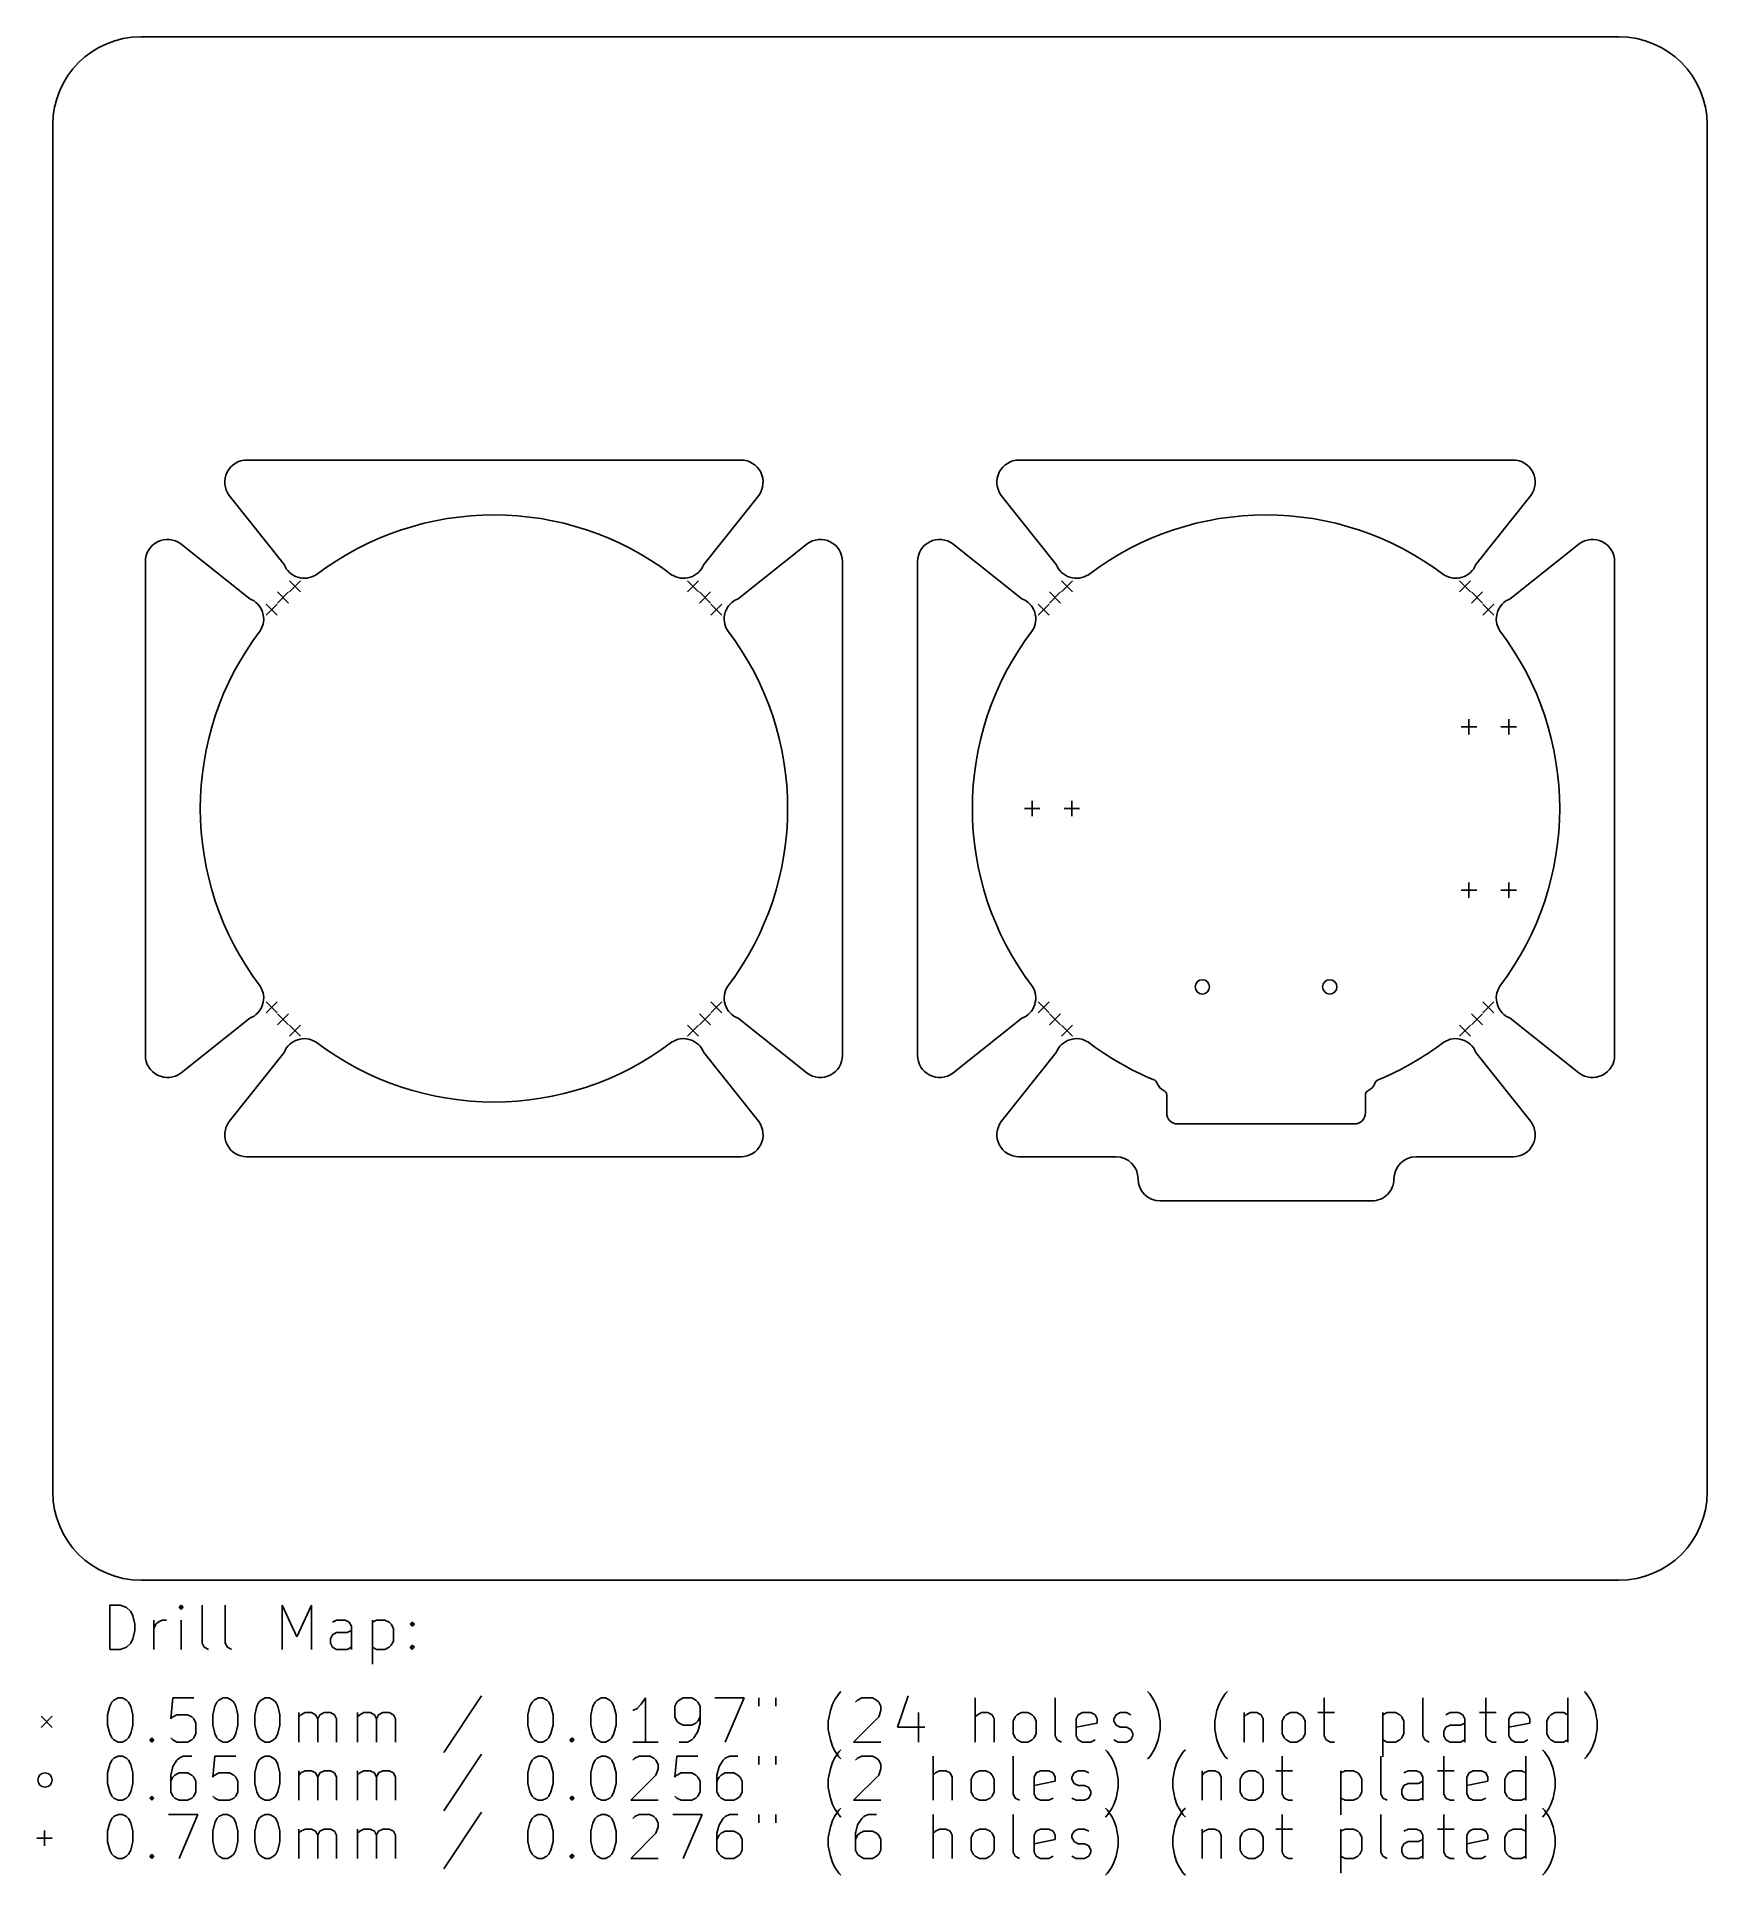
# Model space of a CAD drawing. Extents: x 29.3 to 105, y -113.4 to -30.
import ezdxf

# ---------------------------------------------------------------- set-up
doc = ezdxf.new("R2010")
doc.units = 0
doc.layers.add('BLACK', color=7, linetype='CONTINUOUS')

msp = doc.modelspace()

# ---------------------------------------------------------------- linework, layer by layer
at = {"layer": 'BLACK', "linetype": 'CONTINUOUS'}
for p, q in [((34, -30), (101, -30)), ((30, -96), (30, -34)), ((105, -34), (105, -96)), ((61.200002, -49.200001), (38.8, -49.2)), ((96.200002, -49.200001), (73.8, -49.2)), ((40.484977, -53.929338), (38, -50.8)), ((62.000002, -50.800001), (59.515025, -53.929339)), ((75.484977, -53.929338), (73, -50.8)), ((97.000002, -50.800001), (94.515025, -53.929339)), ((35.800001, -52.999998), (38.929339, -55.484975)), ((61.070662, -55.484977), (64.2, -53)), ((70.800001, -52.999998), (73.929339, -55.484975)), ((96.070662, -55.484977), (99.2, -53)), ((34.200001, -53.799998), (34.2, -76.2)), ((65.799999, -76.200002), (65.8, -53.8)), ((69.200001, -53.799998), (69.2, -76.2)), ((100.799999, -76.200002), (100.8, -53.8)), ((40.729949, -54.669289), (41.229949, -55.169289)), ((41.229949, -54.669289), (40.729949, -55.169289)), ((58.770051, -54.669289), (59.270051, -55.169289)), ((59.270051, -54.669289), (58.770051, -55.169289)), ((75.729949, -54.669289), (76.229949, -55.169289)), ((76.229949, -54.669289), (75.729949, -55.169289)), ((93.770051, -54.669289), (94.270051, -55.169289)), ((94.270051, -54.669289), (93.770051, -55.169289)), ((39.669289, -55.729949), (40.169289, -56.229949)), ((40.169289, -55.729949), (39.669289, -56.229949)), ((40.181942, -55.181942), (40.681942, -55.681942)), ((40.681942, -55.181942), (40.181942, -55.681942)), ((59.318058, -55.181942), (59.818058, -55.681942)), ((59.818058, -55.181942), (59.318058, -55.681942)), ((59.830711, -55.729949), (60.330711, -56.229949)), ((60.330711, -55.729949), (59.830711, -56.229949)), ((74.669289, -55.729949), (75.169289, -56.229949)), ((75.169289, -55.729949), (74.669289, -56.229949)), ((75.181942, -55.181942), (75.681942, -55.681942)), ((75.681942, -55.181942), (75.181942, -55.681942)), ((94.318058, -55.181942), (94.818058, -55.681942)), ((94.818058, -55.181942), (94.318058, -55.681942)), ((94.830711, -55.729949), (95.330711, -56.229949)), ((95.330711, -55.729949), (94.830711, -56.229949)), ((93.85, -61.3), (94.55, -61.3)), ((94.2, -60.95), (94.2, -61.65)), ((95.65, -61.3), (96.35, -61.3)), ((96, -60.95), (96, -61.65)), ((74.05, -65), (74.75, -65)), ((74.4, -64.65), (74.4, -65.35)), ((75.85, -65), (76.55, -65)), ((76.2, -64.65), (76.2, -65.35)), ((94.2, -68.35), (94.2, -69.05)), ((96, -68.35), (96, -69.05)), ((93.85, -68.7), (94.55, -68.7)), ((95.65, -68.7), (96.35, -68.7)), ((39.669289, -73.770051), (40.169289, -74.270051)), ((40.169289, -73.770051), (39.669289, -74.270051)), ((59.830711, -73.770051), (60.330711, -74.270051)), ((60.330711, -73.770051), (59.830711, -74.270051)), ((74.669289, -73.770051), (75.169289, -74.270051)), ((75.169289, -73.770051), (74.669289, -74.270051)), ((94.830711, -73.770051), (95.330711, -74.270051)), ((95.330711, -73.770051), (94.830711, -74.270051)), ((38.929338, -74.515023), (35.8, -77)), ((40.181942, -74.318058), (40.681942, -74.818058)), ((40.681942, -74.318058), (40.181942, -74.818058)), ((40.729949, -74.830711), (41.229949, -75.330711)), ((41.229949, -74.830711), (40.729949, -75.330711)), ((58.770051, -74.830711), (59.270051, -75.330711)), ((59.270051, -74.830711), (58.770051, -75.330711)), ((59.318058, -74.318058), (59.818058, -74.818058)), ((59.818058, -74.318058), (59.318058, -74.818058)), ((64.199999, -77.000002), (61.070661, -74.515025)), ((73.929338, -74.515023), (70.8, -77)), ((75.181942, -74.318058), (75.681942, -74.818058)), ((75.681942, -74.318058), (75.181942, -74.818058)), ((75.729949, -74.830711), (76.229949, -75.330711)), ((76.229949, -74.830711), (75.729949, -75.330711)), ((93.770051, -74.830711), (94.270051, -75.330711)), ((94.270051, -74.830711), (93.770051, -75.330711)), ((94.318058, -74.318058), (94.818058, -74.818058)), ((94.818058, -74.318058), (94.318058, -74.818058)), ((99.199999, -77.000002), (96.070661, -74.515025)), ((37.999998, -79.199999), (40.484975, -76.070661)), ((59.515023, -76.070662), (62, -79.2)), ((72.999998, -79.199999), (75.484975, -76.070661)), ((94.515023, -76.070662), (97, -79.2)), ((80.497172, -78.8068), (80.497172, -77.987778)), ((89.502828, -77.987778), (89.502828, -78.8068)), ((80.997172, -79.3068), (89.002828, -79.3068)), ((38.799998, -80.799999), (61.2, -80.8)), ((73.799998, -80.799999), (78.2, -80.8)), ((91.799998, -80.800001), (96.2, -80.8)), ((89.799998, -82.800001), (80.2, -82.8)), ((101, -100), (34, -100)), ((32.582768, -103.139838), (32.582768, -101.139838)), ((32.582768, -101.139838), (33.058958, -101.139838)), ((33.058958, -101.139838), (33.344673, -101.235076)), ((33.344673, -101.235076), (33.535149, -101.425552)), ((33.535149, -101.425552), (33.630387, -101.616028)), ((33.630387, -101.616028), (33.725625, -101.99698)), ((35.820863, -101.139838), (35.725625, -101.235076)), ((35.725625, -101.235076), (35.820863, -101.330314)), ((35.916101, -101.235076), (35.820863, -101.139838)), ((35.820863, -101.139838), (35.820863, -101.330314)), ((35.820863, -101.330314), (35.916101, -101.235076)), ((36.773244, -102.854123), (36.773244, -101.139838)), ((37.820863, -102.854123), (37.820863, -101.139838)), ((40.392292, -103.139838), (40.392292, -101.139838)), ((40.392292, -101.139838), (41.058959, -102.568409)), ((41.058959, -102.568409), (41.725625, -101.139838)), ((41.725625, -101.139838), (41.725625, -103.139838)), ((33.725625, -102.282695), (33.630387, -102.663647)), ((33.725625, -101.99698), (33.725625, -102.282695)), ((34.582768, -103.139838), (34.582768, -101.806504)), ((34.582768, -102.187457), (34.678006, -101.99698)), ((34.678006, -101.99698), (34.773244, -101.901742)), ((34.773244, -101.901742), (34.96372, -101.806504)), ((34.96372, -101.806504), (35.154197, -101.806504)), ((35.820863, -103.139838), (35.820863, -101.806504)), ((42.582768, -102.663647), (42.678006, -102.473171)), ((42.868482, -101.806504), (42.678006, -101.901742)), ((42.678006, -102.473171), (42.868482, -102.377933)), ((43.249435, -101.806504), (42.868482, -101.806504)), ((42.868482, -102.377933), (43.344673, -102.377933)), ((43.439911, -101.901742), (43.249435, -101.806504)), ((43.344673, -102.377933), (43.535149, -102.282695)), ((43.535149, -102.092219), (43.439911, -101.901742)), ((43.535149, -103.139838), (43.535149, -102.092219)), ((44.48753, -101.806504), (44.48753, -103.806504)), ((44.48753, -101.901742), (44.678006, -101.806504)), ((44.678006, -101.806504), (45.058959, -101.806504)), ((45.058959, -101.806504), (45.249435, -101.901742)), ((45.249435, -101.901742), (45.344673, -101.99698)), ((45.344673, -101.99698), (45.439911, -102.187457)), ((45.439911, -102.187457), (45.439911, -102.758885)), ((46.201816, -101.99698), (46.297054, -101.901742)), ((46.297054, -102.092219), (46.201816, -101.99698)), ((46.297054, -101.901742), (46.392292, -101.99698)), ((46.297054, -101.901742), (46.297054, -102.092219)), ((46.392292, -101.99698), (46.297054, -102.092219)), ((33.058958, -103.139838), (32.582768, -103.139838)), ((33.344673, -103.0446), (33.058958, -103.139838)), ((33.535149, -102.854123), (33.344673, -103.0446)), ((33.630387, -102.663647), (33.535149, -102.854123)), ((36.868482, -103.0446), (36.773244, -102.854123)), ((37.058958, -103.139838), (36.868482, -103.0446)), ((37.916101, -103.0446), (37.820863, -102.854123)), ((38.106577, -103.139838), (37.916101, -103.0446)), ((42.582768, -102.854123), (42.582768, -102.663647)), ((42.678006, -103.0446), (42.582768, -102.854123)), ((42.868482, -103.139838), (42.678006, -103.0446)), ((43.344673, -103.139838), (42.868482, -103.139838)), ((43.535149, -103.0446), (43.344673, -103.139838)), ((44.678006, -103.139838), (44.48753, -103.0446)), ((45.058959, -103.139838), (44.678006, -103.139838)), ((45.249435, -103.0446), (45.058959, -103.139838)), ((45.344673, -102.949361), (45.249435, -103.0446)), ((45.439911, -102.758885), (45.344673, -102.949361)), ((46.201816, -103.0446), (46.297054, -102.949361)), ((46.297054, -103.139838), (46.201816, -103.0446)), ((46.297054, -102.949361), (46.392292, -103.0446)), ((46.297054, -102.949361), (46.297054, -103.139838)), ((46.392292, -103.0446), (46.297054, -103.139838)), ((65.63039, -105.149361), (65.725629, -105.054123)), ((79.72563, -105.149361), (79.630392, -105.054123)), ((83.154201, -105.149361), (83.24944, -105.054123)), ((99.535155, -105.149361), (99.439917, -105.054123)), ((32.48753, -106.101742), (32.582768, -105.72079)), ((32.582768, -105.72079), (32.678006, -105.530314)), ((32.678006, -105.530314), (32.773244, -105.435076)), ((32.773244, -105.435076), (32.96372, -105.339838)), ((32.96372, -105.339838), (33.154197, -105.339838)), ((33.154197, -105.339838), (33.344673, -105.435076)), ((33.344673, -105.435076), (33.439911, -105.530314)), ((33.439911, -105.530314), (33.535149, -105.72079)), ((33.535149, -105.72079), (33.630387, -106.101742)), ((35.439911, -105.339838), (35.344673, -106.292219)), ((36.392292, -105.339838), (35.439911, -105.339838)), ((37.249435, -106.101742), (37.344673, -105.72079)), ((37.344673, -105.72079), (37.439911, -105.530314)), ((37.439911, -105.530314), (37.535149, -105.435076)), ((37.535149, -105.435076), (37.725625, -105.339838)), ((37.725625, -105.339838), (37.916102, -105.339838)), ((37.916102, -105.339838), (38.106578, -105.435076)), ((38.106578, -105.435076), (38.201816, -105.530314)), ((38.201816, -105.530314), (38.297054, -105.72079)), ((38.297054, -105.72079), (38.392292, -106.101742)), ((39.154197, -106.101742), (39.249435, -105.72079)), ((39.249435, -105.72079), (39.344673, -105.530314)), ((39.344673, -105.530314), (39.439911, -105.435076)), ((39.439911, -105.435076), (39.630387, -105.339838)), ((39.630387, -105.339838), (39.820864, -105.339838)), ((39.820864, -105.339838), (40.01134, -105.435076)), ((40.01134, -105.435076), (40.106578, -105.530314)), ((40.106578, -105.530314), (40.201816, -105.72079)), ((40.201816, -105.72079), (40.297054, -106.101742)), ((49.439912, -105.2446), (47.725627, -107.816028)), ((51.535151, -106.101742), (51.630389, -105.72079)), ((51.630389, -105.72079), (51.725627, -105.530314)), ((51.725627, -105.530314), (51.820865, -105.435076)), ((51.820865, -105.435076), (52.011341, -105.339838)), ((52.011341, -105.339838), (52.201818, -105.339838)), ((52.201818, -105.339838), (52.392294, -105.435076)), ((52.392294, -105.435076), (52.487532, -105.530314)), ((52.487532, -105.530314), (52.58277, -105.72079)), ((52.58277, -105.72079), (52.678008, -106.101742)), ((54.392294, -106.101742), (54.487532, -105.72079)), ((54.487532, -105.72079), (54.58277, -105.530314)), ((54.58277, -105.530314), (54.678008, -105.435076)), ((54.678008, -105.435076), (54.868484, -105.339838)), ((54.868484, -105.339838), (55.058961, -105.339838)), ((55.058961, -105.339838), (55.249437, -105.435076)), ((55.249437, -105.435076), (55.344675, -105.530314)), ((55.344675, -105.530314), (55.439913, -105.72079)), ((55.439913, -105.72079), (55.535151, -106.101742)), ((56.487532, -105.816028), (56.297056, -105.911266)), ((56.678008, -105.625552), (56.487532, -105.816028)), ((56.868484, -105.339838), (56.678008, -105.625552)), ((56.868484, -107.339838), (56.868484, -105.339838)), ((58.297056, -105.530314), (58.201818, -105.72079)), ((58.201818, -105.72079), (58.201818, -106.19698)), ((58.392294, -105.435076), (58.297056, -105.530314)), ((58.58277, -105.339838), (58.392294, -105.435076)), ((58.963723, -105.339838), (58.58277, -105.339838)), ((59.154199, -105.435076), (58.963723, -105.339838)), ((59.249437, -105.530314), (59.154199, -105.435076)), ((59.344675, -105.72079), (59.249437, -105.530314)), ((59.344675, -106.482695), (59.344675, -105.72079)), ((60.011342, -105.339838), (61.344675, -105.339838)), ((61.344675, -105.339838), (60.487532, -107.339838)), ((62.011342, -105.339838), (62.011342, -105.72079)), ((62.773247, -105.339838), (62.773247, -105.72079)), ((65.249438, -105.911266), (65.344676, -105.625552)), ((65.344676, -105.625552), (65.439914, -105.435076)), ((65.439914, -105.435076), (65.63039, -105.149361)), ((66.392295, -105.530314), (66.487533, -105.435076)), ((66.487533, -105.435076), (66.678009, -105.339838)), ((66.678009, -105.339838), (67.1542, -105.339838)), ((67.1542, -105.339838), (67.344676, -105.435076)), ((67.344676, -105.435076), (67.439914, -105.530314)), ((67.439914, -105.530314), (67.535152, -105.72079)), ((67.535152, -105.72079), (67.535152, -105.911266)), ((68.773247, -105.2446), (68.297057, -106.673171)), ((71.820867, -107.339838), (71.820867, -105.339838)), ((75.439915, -107.054123), (75.439915, -105.339838)), ((79.916106, -105.435076), (79.72563, -105.149361)), ((80.011344, -105.625552), (79.916106, -105.435076)), ((80.106582, -105.911266), (80.011344, -105.625552)), ((82.773249, -105.911266), (82.868487, -105.625552)), ((82.868487, -105.625552), (82.963725, -105.435076)), ((82.963725, -105.435076), (83.154201, -105.149361)), ((87.630392, -105.339838), (87.630392, -107.054123)), ((92.106583, -107.054123), (92.106583, -105.339838)), ((94.963726, -105.339838), (94.963726, -107.054123)), ((98.678012, -107.339838), (98.678012, -105.339838)), ((99.725631, -105.435076), (99.535155, -105.149361)), ((99.820869, -105.625552), (99.725631, -105.435076)), ((99.916107, -105.911266), (99.820869, -105.625552)), ((29.475, -106.175), (29.975, -106.675)), ((29.975, -106.175), (29.475, -106.675)), ((32.48753, -106.577933), (32.48753, -106.101742)), ((32.582768, -106.958885), (32.48753, -106.577933)), ((33.630387, -106.577933), (33.535149, -106.958885)), ((33.630387, -106.101742), (33.630387, -106.577933)), ((35.344673, -106.292219), (35.439911, -106.19698)), ((35.439911, -106.19698), (35.630387, -106.101742)), ((35.630387, -106.101742), (36.106578, -106.101742)), ((36.106578, -106.101742), (36.297054, -106.19698)), ((36.297054, -106.19698), (36.392292, -106.292219)), ((36.392292, -106.292219), (36.48753, -106.482695)), ((36.48753, -106.482695), (36.48753, -106.958885)), ((37.249435, -106.577933), (37.249435, -106.101742)), ((37.344673, -106.958885), (37.249435, -106.577933)), ((38.392292, -106.577933), (38.297054, -106.958885)), ((38.392292, -106.101742), (38.392292, -106.577933)), ((39.154197, -106.577933), (39.154197, -106.101742)), ((39.249435, -106.958885), (39.154197, -106.577933)), ((40.297054, -106.577933), (40.201816, -106.958885)), ((40.297054, -106.101742), (40.297054, -106.577933)), ((41.154197, -107.339838), (41.154197, -106.006504)), ((41.154197, -106.19698), (41.249435, -106.101742)), ((41.249435, -106.101742), (41.439911, -106.006504)), ((41.439911, -106.006504), (41.725626, -106.006504)), ((41.725626, -106.006504), (41.916102, -106.101742)), ((41.916102, -106.101742), (42.01134, -106.292219)), ((42.01134, -106.292219), (42.106578, -106.101742)), ((42.01134, -106.292219), (42.01134, -107.339838)), ((42.106578, -106.101742), (42.297054, -106.006504)), ((42.297054, -106.006504), (42.582768, -106.006504)), ((42.582768, -106.006504), (42.773245, -106.101742)), ((42.773245, -106.101742), (42.868483, -106.292219)), ((42.868483, -106.292219), (42.868483, -107.339838)), ((43.820864, -107.339838), (43.820864, -106.006504)), ((43.820864, -106.19698), (43.916102, -106.101742)), ((43.916102, -106.101742), (44.106578, -106.006504)), ((44.106578, -106.006504), (44.392293, -106.006504)), ((44.392293, -106.006504), (44.582769, -106.101742)), ((44.582769, -106.101742), (44.678007, -106.292219)), ((44.678007, -106.292219), (44.773245, -106.101742)), ((44.678007, -106.292219), (44.678007, -107.339838)), ((44.773245, -106.101742), (44.963721, -106.006504)), ((44.963721, -106.006504), (45.249435, -106.006504)), ((45.249435, -106.006504), (45.439912, -106.101742)), ((45.439912, -106.101742), (45.53515, -106.292219)), ((45.53515, -106.292219), (45.53515, -107.339838)), ((51.535151, -106.577933), (51.535151, -106.101742)), ((51.630389, -106.958885), (51.535151, -106.577933)), ((52.678008, -106.577933), (52.58277, -106.958885)), ((52.678008, -106.101742), (52.678008, -106.577933)), ((54.392294, -106.577933), (54.392294, -106.101742)), ((54.487532, -106.958885), (54.392294, -106.577933)), ((55.535151, -106.577933), (55.439913, -106.958885)), ((55.535151, -106.101742), (55.535151, -106.577933)), ((58.201818, -106.19698), (58.297056, -106.387457)), ((58.297056, -106.387457), (58.392294, -106.482695)), ((58.392294, -106.482695), (58.58277, -106.577933)), ((58.58277, -106.577933), (58.963723, -106.577933)), ((58.963723, -106.577933), (59.154199, -106.482695)), ((59.154199, -106.482695), (59.249437, -106.387457)), ((59.249437, -106.387457), (59.344675, -106.19698)), ((59.249437, -106.863647), (59.344675, -106.482695)), ((65.1542, -106.387457), (65.249438, -105.911266)), ((65.1542, -106.768409), (65.1542, -106.387457)), ((67.439914, -106.19698), (66.297057, -107.339838)), ((67.535152, -105.911266), (67.439914, -106.19698)), ((68.297057, -106.673171), (69.535152, -106.673171)), ((69.249438, -106.006504), (69.249438, -107.339838)), ((71.916105, -106.101742), (71.820867, -106.19698)), ((72.106581, -106.006504), (71.916105, -106.101742)), ((72.392296, -106.006504), (72.106581, -106.006504)), ((72.582772, -106.101742), (72.392296, -106.006504)), ((72.67801, -106.292219), (72.582772, -106.101742)), ((72.67801, -107.339838), (72.67801, -106.292219)), ((73.535153, -106.387457), (73.630391, -106.19698)), ((73.535153, -106.958885), (73.535153, -106.387457)), ((73.630391, -106.19698), (73.725629, -106.101742)), ((73.725629, -106.101742), (73.916105, -106.006504)), ((73.916105, -106.006504), (74.20182, -106.006504)), ((74.20182, -106.006504), (74.392296, -106.101742)), ((74.392296, -106.101742), (74.487534, -106.19698)), ((74.487534, -106.19698), (74.582772, -106.387457)), ((74.582772, -106.387457), (74.582772, -106.958885)), ((76.392296, -106.292219), (76.487534, -106.101742)), ((76.392296, -107.054123), (76.392296, -106.292219)), ((77.344677, -106.482695), (76.392296, -106.673171)), ((76.487534, -106.101742), (76.67801, -106.006504)), ((76.67801, -106.006504), (77.058963, -106.006504)), ((77.058963, -106.006504), (77.249439, -106.101742)), ((77.249439, -106.101742), (77.344677, -106.292219)), ((77.344677, -106.292219), (77.344677, -106.482695)), ((78.106582, -106.292219), (78.20182, -106.101742)), ((78.106582, -106.387457), (78.106582, -106.292219)), ((78.20182, -106.577933), (78.106582, -106.387457)), ((78.20182, -106.101742), (78.392296, -106.006504)), ((78.392296, -106.673171), (78.20182, -106.577933)), ((78.392296, -106.006504), (78.67801, -106.006504)), ((78.67801, -106.673171), (78.392296, -106.673171)), ((78.67801, -106.006504), (78.868487, -106.101742)), ((78.868487, -106.768409), (78.67801, -106.673171)), ((80.20182, -106.387457), (80.106582, -105.911266)), ((80.20182, -106.768409), (80.20182, -106.387457)), ((82.678011, -106.387457), (82.773249, -105.911266)), ((82.678011, -106.768409), (82.678011, -106.387457)), ((84.011344, -106.006504), (84.011344, -107.339838)), ((84.011344, -106.19698), (84.106582, -106.101742)), ((84.106582, -106.101742), (84.297058, -106.006504)), ((84.297058, -106.006504), (84.582773, -106.006504)), ((84.582773, -106.006504), (84.773249, -106.101742)), ((84.773249, -106.101742), (84.868487, -106.292219)), ((84.868487, -106.292219), (84.868487, -107.339838)), ((85.72563, -106.387457), (85.820868, -106.19698)), ((85.72563, -106.958885), (85.72563, -106.387457)), ((85.820868, -106.19698), (85.916106, -106.101742)), ((85.916106, -106.101742), (86.106582, -106.006504)), ((86.106582, -106.006504), (86.392297, -106.006504)), ((86.392297, -106.006504), (86.582773, -106.101742)), ((86.582773, -106.101742), (86.678011, -106.19698)), ((86.678011, -106.19698), (86.773249, -106.387457)), ((86.773249, -106.387457), (86.773249, -106.958885)), ((87.344678, -106.006504), (88.106582, -106.006504)), ((90.297059, -106.006504), (90.297059, -108.006504)), ((90.297059, -106.101742), (90.487535, -106.006504)), ((90.487535, -106.006504), (90.868488, -106.006504)), ((90.868488, -106.006504), (91.058964, -106.101742)), ((91.058964, -106.101742), (91.154202, -106.19698)), ((91.154202, -106.19698), (91.24944, -106.387457)), ((91.24944, -106.387457), (91.24944, -106.958885)), ((93.058964, -106.863647), (93.154202, -106.673171)), ((93.344678, -106.006504), (93.154202, -106.101742)), ((93.154202, -106.673171), (93.344678, -106.577933)), ((93.725631, -106.006504), (93.344678, -106.006504)), ((93.344678, -106.577933), (93.820869, -106.577933)), ((93.916107, -106.101742), (93.725631, -106.006504)), ((93.820869, -106.577933), (94.011345, -106.482695)), ((94.011345, -106.292219), (93.916107, -106.101742)), ((94.011345, -107.339838), (94.011345, -106.292219)), ((94.678012, -106.006504), (95.439916, -106.006504)), ((96.011345, -106.292219), (96.106583, -106.101742)), ((96.011345, -107.054123), (96.011345, -106.292219)), ((96.963726, -106.482695), (96.011345, -106.673171)), ((96.106583, -106.101742), (96.297059, -106.006504)), ((96.297059, -106.006504), (96.678012, -106.006504)), ((96.678012, -106.006504), (96.868488, -106.101742)), ((96.868488, -106.101742), (96.963726, -106.292219)), ((96.963726, -106.292219), (96.963726, -106.482695)), ((97.725631, -106.387457), (97.820869, -106.19698)), ((97.725631, -106.958885), (97.725631, -106.387457)), ((97.820869, -106.19698), (97.916107, -106.101742)), ((97.916107, -106.101742), (98.106583, -106.006504)), ((98.106583, -106.006504), (98.487536, -106.006504)), ((98.487536, -106.006504), (98.678012, -106.101742)), ((100.011345, -106.387457), (99.916107, -105.911266)), ((100.011345, -106.768409), (100.011345, -106.387457)), ((32.678006, -107.149361), (32.582768, -106.958885)), ((32.773244, -107.2446), (32.678006, -107.149361)), ((32.96372, -107.339838), (32.773244, -107.2446)), ((33.154197, -107.339838), (32.96372, -107.339838)), ((33.344673, -107.2446), (33.154197, -107.339838)), ((33.439911, -107.149361), (33.344673, -107.2446)), ((33.535149, -106.958885), (33.439911, -107.149361)), ((34.392292, -107.2446), (34.48753, -107.149361)), ((34.48753, -107.339838), (34.392292, -107.2446)), ((34.48753, -107.149361), (34.582768, -107.2446)), ((34.48753, -107.149361), (34.48753, -107.339838)), ((34.582768, -107.2446), (34.48753, -107.339838)), ((35.439911, -107.2446), (35.344673, -107.149361)), ((35.630387, -107.339838), (35.439911, -107.2446)), ((36.106578, -107.339838), (35.630387, -107.339838)), ((36.297054, -107.2446), (36.106578, -107.339838)), ((36.392292, -107.149361), (36.297054, -107.2446)), ((36.48753, -106.958885), (36.392292, -107.149361)), ((37.439911, -107.149361), (37.344673, -106.958885)), ((37.535149, -107.2446), (37.439911, -107.149361)), ((37.725625, -107.339838), (37.535149, -107.2446)), ((37.916102, -107.339838), (37.725625, -107.339838)), ((38.106578, -107.2446), (37.916102, -107.339838)), ((38.201816, -107.149361), (38.106578, -107.2446)), ((38.297054, -106.958885), (38.201816, -107.149361)), ((39.344673, -107.149361), (39.249435, -106.958885)), ((39.439911, -107.2446), (39.344673, -107.149361)), ((39.630387, -107.339838), (39.439911, -107.2446)), ((39.820864, -107.339838), (39.630387, -107.339838)), ((40.01134, -107.2446), (39.820864, -107.339838)), ((40.106578, -107.149361), (40.01134, -107.2446)), ((40.201816, -106.958885), (40.106578, -107.149361)), ((51.725627, -107.149361), (51.630389, -106.958885)), ((51.820865, -107.2446), (51.725627, -107.149361)), ((52.011341, -107.339838), (51.820865, -107.2446)), ((52.201818, -107.339838), (52.011341, -107.339838)), ((52.392294, -107.2446), (52.201818, -107.339838)), ((52.487532, -107.149361), (52.392294, -107.2446)), ((52.58277, -106.958885), (52.487532, -107.149361)), ((53.439913, -107.2446), (53.535151, -107.149361)), ((53.535151, -107.339838), (53.439913, -107.2446)), ((53.535151, -107.149361), (53.630389, -107.2446)), ((53.535151, -107.149361), (53.535151, -107.339838)), ((53.630389, -107.2446), (53.535151, -107.339838)), ((54.58277, -107.149361), (54.487532, -106.958885)), ((54.678008, -107.2446), (54.58277, -107.149361)), ((54.868484, -107.339838), (54.678008, -107.2446)), ((55.058961, -107.339838), (54.868484, -107.339838)), ((55.249437, -107.2446), (55.058961, -107.339838)), ((55.344675, -107.149361), (55.249437, -107.2446)), ((55.439913, -106.958885), (55.344675, -107.149361)), ((57.439913, -107.339838), (56.297056, -107.339838)), ((58.392294, -107.339838), (58.773246, -107.339838)), ((58.773246, -107.339838), (58.963723, -107.2446)), ((58.963723, -107.2446), (59.058961, -107.149361)), ((59.058961, -107.149361), (59.249437, -106.863647)), ((65.249438, -107.2446), (65.1542, -106.768409)), ((65.344676, -107.530314), (65.249438, -107.2446)), ((65.439914, -107.72079), (65.344676, -107.530314)), ((66.297057, -107.339838), (67.535152, -107.339838)), ((73.630391, -107.149361), (73.535153, -106.958885)), ((73.725629, -107.2446), (73.630391, -107.149361)), ((73.916105, -107.339838), (73.725629, -107.2446)), ((74.20182, -107.339838), (73.916105, -107.339838)), ((74.392296, -107.2446), (74.20182, -107.339838)), ((74.487534, -107.149361), (74.392296, -107.2446)), ((74.582772, -106.958885), (74.487534, -107.149361)), ((75.535153, -107.2446), (75.439915, -107.054123)), ((75.725629, -107.339838), (75.535153, -107.2446)), ((76.487534, -107.2446), (76.392296, -107.054123)), ((76.67801, -107.339838), (76.487534, -107.2446)), ((77.058963, -107.339838), (76.67801, -107.339838)), ((77.249439, -107.2446), (77.058963, -107.339838)), ((78.106582, -107.2446), (78.297058, -107.339838)), ((78.297058, -107.339838), (78.67801, -107.339838)), ((78.67801, -107.339838), (78.868487, -107.2446)), ((78.963725, -106.958885), (78.868487, -106.768409)), ((78.868487, -107.2446), (78.963725, -107.054123)), ((78.963725, -107.054123), (78.963725, -106.958885)), ((79.916106, -107.72079), (80.011344, -107.530314)), ((80.011344, -107.530314), (80.106582, -107.2446)), ((80.106582, -107.2446), (80.20182, -106.768409)), ((82.773249, -107.2446), (82.678011, -106.768409)), ((82.868487, -107.530314), (82.773249, -107.2446)), ((82.963725, -107.72079), (82.868487, -107.530314)), ((85.820868, -107.149361), (85.72563, -106.958885)), ((85.916106, -107.2446), (85.820868, -107.149361)), ((86.106582, -107.339838), (85.916106, -107.2446)), ((86.392297, -107.339838), (86.106582, -107.339838)), ((86.582773, -107.2446), (86.392297, -107.339838)), ((86.678011, -107.149361), (86.582773, -107.2446)), ((86.773249, -106.958885), (86.678011, -107.149361)), ((87.630392, -107.054123), (87.72563, -107.2446)), ((87.72563, -107.2446), (87.916106, -107.339838)), ((87.916106, -107.339838), (88.106582, -107.339838)), ((90.487535, -107.339838), (90.297059, -107.2446)), ((90.868488, -107.339838), (90.487535, -107.339838)), ((91.058964, -107.2446), (90.868488, -107.339838)), ((91.154202, -107.149361), (91.058964, -107.2446)), ((91.24944, -106.958885), (91.154202, -107.149361)), ((92.201821, -107.2446), (92.106583, -107.054123)), ((92.392297, -107.339838), (92.201821, -107.2446)), ((93.058964, -107.054123), (93.058964, -106.863647)), ((93.154202, -107.2446), (93.058964, -107.054123)), ((93.344678, -107.339838), (93.154202, -107.2446)), ((93.820869, -107.339838), (93.344678, -107.339838)), ((94.011345, -107.2446), (93.820869, -107.339838)), ((94.963726, -107.054123), (95.058964, -107.2446)), ((95.058964, -107.2446), (95.24944, -107.339838)), ((95.24944, -107.339838), (95.439916, -107.339838)), ((96.106583, -107.2446), (96.011345, -107.054123)), ((96.297059, -107.339838), (96.106583, -107.2446)), ((96.678012, -107.339838), (96.297059, -107.339838)), ((96.868488, -107.2446), (96.678012, -107.339838)), ((97.820869, -107.149361), (97.725631, -106.958885)), ((97.916107, -107.2446), (97.820869, -107.149361)), ((98.106583, -107.339838), (97.916107, -107.2446)), ((98.487536, -107.339838), (98.106583, -107.339838)), ((98.678012, -107.2446), (98.487536, -107.339838)), ((99.725631, -107.72079), (99.820869, -107.530314)), ((99.820869, -107.530314), (99.916107, -107.2446)), ((99.916107, -107.2446), (100.011345, -106.768409)), ((32.48753, -108.741742), (32.582768, -108.36079)), ((32.582768, -108.36079), (32.678006, -108.170314)), ((32.678006, -108.170314), (32.773244, -108.075076)), ((32.773244, -108.075076), (32.96372, -107.979838)), ((32.96372, -107.979838), (33.154197, -107.979838)), ((33.154197, -107.979838), (33.344673, -108.075076)), ((33.344673, -108.075076), (33.439911, -108.170314)), ((33.439911, -108.170314), (33.535149, -108.36079)), ((33.535149, -108.36079), (33.630387, -108.741742)), ((35.630387, -108.170314), (35.439911, -108.456028)), ((35.725625, -108.075076), (35.630387, -108.170314)), ((35.916101, -107.979838), (35.725625, -108.075076)), ((36.297054, -107.979838), (35.916101, -107.979838)), ((37.344673, -107.979838), (37.249435, -108.932219)), ((38.297054, -107.979838), (37.344673, -107.979838)), ((39.154197, -108.741742), (39.249435, -108.36079)), ((39.249435, -108.36079), (39.344673, -108.170314)), ((39.344673, -108.170314), (39.439911, -108.075076)), ((39.439911, -108.075076), (39.630387, -107.979838)), ((39.630387, -107.979838), (39.820864, -107.979838)), ((39.820864, -107.979838), (40.01134, -108.075076)), ((40.01134, -108.075076), (40.106578, -108.170314)), ((40.106578, -108.170314), (40.201816, -108.36079)), ((40.201816, -108.36079), (40.297054, -108.741742)), ((49.439912, -107.8846), (47.725627, -110.456028)), ((51.535151, -108.741742), (51.630389, -108.36079)), ((51.630389, -108.36079), (51.725627, -108.170314)), ((51.725627, -108.170314), (51.820865, -108.075076)), ((51.820865, -108.075076), (52.011341, -107.979838)), ((52.011341, -107.979838), (52.201818, -107.979838)), ((52.201818, -107.979838), (52.392294, -108.075076)), ((52.392294, -108.075076), (52.487532, -108.170314)), ((52.487532, -108.170314), (52.58277, -108.36079)), ((52.58277, -108.36079), (52.678008, -108.741742)), ((54.392294, -108.741742), (54.487532, -108.36079)), ((54.487532, -108.36079), (54.58277, -108.170314)), ((54.58277, -108.170314), (54.678008, -108.075076)), ((54.678008, -108.075076), (54.868484, -107.979838)), ((54.868484, -107.979838), (55.058961, -107.979838)), ((55.058961, -107.979838), (55.249437, -108.075076)), ((55.249437, -108.075076), (55.344675, -108.170314)), ((55.344675, -108.170314), (55.439913, -108.36079)), ((55.439913, -108.36079), (55.535151, -108.741742)), ((56.297056, -108.170314), (56.392294, -108.075076)), ((56.392294, -108.075076), (56.58277, -107.979838)), ((56.58277, -107.979838), (57.058961, -107.979838)), ((57.058961, -107.979838), (57.249437, -108.075076)), ((57.249437, -108.075076), (57.344675, -108.170314)), ((57.344675, -108.170314), (57.439913, -108.36079)), ((57.439913, -108.36079), (57.439913, -108.551266)), ((58.297056, -107.979838), (58.201818, -108.932219)), ((59.249437, -107.979838), (58.297056, -107.979838)), ((60.392294, -108.170314), (60.201818, -108.456028)), ((60.487532, -108.075076), (60.392294, -108.170314)), ((60.678008, -107.979838), (60.487532, -108.075076)), ((61.058961, -107.979838), (60.678008, -107.979838)), ((62.011342, -107.979838), (62.011342, -108.36079)), ((62.773247, -107.979838), (62.773247, -108.36079)), ((65.249438, -108.551266), (65.344676, -108.265552)), ((65.344676, -108.265552), (65.439914, -108.075076)), ((65.63039, -108.006504), (65.439914, -107.72079)), ((65.439914, -108.075076), (65.63039, -107.789361)), ((65.63039, -107.789361), (65.725629, -107.694123)), ((65.725629, -108.101742), (65.63039, -108.006504)), ((66.392295, -108.170314), (66.487533, -108.075076)), ((66.487533, -108.075076), (66.678009, -107.979838)), ((66.678009, -107.979838), (67.1542, -107.979838)), ((67.1542, -107.979838), (67.344676, -108.075076)), ((67.344676, -108.075076), (67.439914, -108.170314)), ((67.439914, -108.170314), (67.535152, -108.36079)), ((67.535152, -108.36079), (67.535152, -108.551266)), ((69.916105, -109.979838), (69.916105, -107.979838)), ((73.535153, -109.694123), (73.535153, -107.979838)), ((77.820868, -107.789361), (77.72563, -107.694123)), ((78.011344, -108.075076), (77.820868, -107.789361)), ((78.106582, -108.265552), (78.011344, -108.075076)), ((78.20182, -108.551266), (78.106582, -108.265552)), ((79.630392, -108.101742), (79.72563, -108.006504)), ((79.72563, -108.006504), (79.916106, -107.72079)), ((80.868487, -108.551266), (80.963725, -108.265552)), ((80.963725, -108.265552), (81.058963, -108.075076)), ((81.058963, -108.075076), (81.249439, -107.789361)), ((81.249439, -107.789361), (81.344678, -107.694123)), ((83.154201, -108.006504), (82.963725, -107.72079)), ((83.24944, -108.101742), (83.154201, -108.006504)), ((85.72563, -107.979838), (85.72563, -109.694123)), ((90.201821, -109.694123), (90.201821, -107.979838)), ((93.058964, -107.979838), (93.058964, -109.694123)), ((96.77325, -109.979838), (96.77325, -107.979838)), ((97.630393, -107.789361), (97.535155, -107.694123)), ((97.820869, -108.075076), (97.630393, -107.789361)), ((97.916107, -108.265552), (97.820869, -108.075076)), ((98.011345, -108.551266), (97.916107, -108.265552)), ((99.439917, -108.101742), (99.535155, -108.006504)), ((99.535155, -108.006504), (99.725631, -107.72079)), ((32.48753, -109.217933), (32.48753, -108.741742)), ((32.582768, -109.598885), (32.48753, -109.217933)), ((33.630387, -109.217933), (33.535149, -109.598885)), ((33.630387, -108.741742), (33.630387, -109.217933)), ((35.439911, -108.456028), (35.344673, -108.83698)), ((35.344673, -108.83698), (35.344673, -109.598885)), ((35.439911, -108.932219), (35.344673, -109.122695)), ((35.535149, -108.83698), (35.439911, -108.932219)), ((35.725625, -108.741742), (35.535149, -108.83698)), ((36.106578, -108.741742), (35.725625, -108.741742)), ((36.297054, -108.83698), (36.106578, -108.741742)), ((36.392292, -108.932219), (36.297054, -108.83698)), ((36.48753, -109.122695), (36.392292, -108.932219)), ((36.48753, -109.598885), (36.48753, -109.122695)), ((37.249435, -108.932219), (37.344673, -108.83698)), ((37.344673, -108.83698), (37.535149, -108.741742)), ((37.535149, -108.741742), (38.01134, -108.741742)), ((38.01134, -108.741742), (38.201816, -108.83698)), ((38.201816, -108.83698), (38.297054, -108.932219)), ((38.297054, -108.932219), (38.392292, -109.122695)), ((38.392292, -109.122695), (38.392292, -109.598885)), ((39.154197, -109.217933), (39.154197, -108.741742)), ((39.249435, -109.598885), (39.154197, -109.217933)), ((40.297054, -109.217933), (40.201816, -109.598885)), ((40.297054, -108.741742), (40.297054, -109.217933)), ((41.154197, -109.979838), (41.154197, -108.646504)), ((41.154197, -108.83698), (41.249435, -108.741742)), ((41.249435, -108.741742), (41.439911, -108.646504)), ((41.439911, -108.646504), (41.725626, -108.646504)), ((41.725626, -108.646504), (41.916102, -108.741742)), ((41.916102, -108.741742), (42.01134, -108.932219)), ((42.01134, -108.932219), (42.106578, -108.741742)), ((42.01134, -108.932219), (42.01134, -109.979838)), ((42.106578, -108.741742), (42.297054, -108.646504)), ((42.297054, -108.646504), (42.582768, -108.646504)), ((42.582768, -108.646504), (42.773245, -108.741742)), ((42.773245, -108.741742), (42.868483, -108.932219)), ((42.868483, -108.932219), (42.868483, -109.979838)), ((43.820864, -109.979838), (43.820864, -108.646504)), ((43.820864, -108.83698), (43.916102, -108.741742)), ((43.916102, -108.741742), (44.106578, -108.646504)), ((44.106578, -108.646504), (44.392293, -108.646504)), ((44.392293, -108.646504), (44.582769, -108.741742)), ((44.582769, -108.741742), (44.678007, -108.932219)), ((44.678007, -108.932219), (44.773245, -108.741742)), ((44.678007, -108.932219), (44.678007, -109.979838)), ((44.773245, -108.741742), (44.963721, -108.646504)), ((44.963721, -108.646504), (45.249435, -108.646504)), ((45.249435, -108.646504), (45.439912, -108.741742)), ((45.439912, -108.741742), (45.53515, -108.932219)), ((45.53515, -108.932219), (45.53515, -109.979838)), ((51.535151, -109.217933), (51.535151, -108.741742)), ((51.630389, -109.598885), (51.535151, -109.217933)), ((52.678008, -109.217933), (52.58277, -109.598885)), ((52.678008, -108.741742), (52.678008, -109.217933)), ((54.392294, -109.217933), (54.392294, -108.741742)), ((54.487532, -109.598885), (54.392294, -109.217933)), ((55.535151, -109.217933), (55.439913, -109.598885)), ((55.535151, -108.741742), (55.535151, -109.217933)), ((57.344675, -108.83698), (56.201818, -109.979838)), ((57.439913, -108.551266), (57.344675, -108.83698)), ((58.201818, -108.932219), (58.297056, -108.83698)), ((58.297056, -108.83698), (58.487532, -108.741742)), ((58.487532, -108.741742), (58.963723, -108.741742)), ((58.963723, -108.741742), (59.154199, -108.83698)), ((59.154199, -108.83698), (59.249437, -108.932219)), ((59.249437, -108.932219), (59.344675, -109.122695)), ((59.344675, -109.122695), (59.344675, -109.598885)), ((60.201818, -108.456028), (60.10658, -108.83698)), ((60.10658, -108.83698), (60.10658, -109.598885)), ((60.201818, -108.932219), (60.10658, -109.122695)), ((60.297056, -108.83698), (60.201818, -108.932219)), ((60.487532, -108.741742), (60.297056, -108.83698)), ((60.868485, -108.741742), (60.487532, -108.741742)), ((61.058961, -108.83698), (60.868485, -108.741742)), ((61.154199, -108.932219), (61.058961, -108.83698)), ((61.249437, -109.122695), (61.154199, -108.932219)), ((61.249437, -109.598885), (61.249437, -109.122695)), ((65.1542, -109.027457), (65.249438, -108.551266)), ((65.1542, -109.408409), (65.1542, -109.027457)), ((67.439914, -108.83698), (66.297057, -109.979838)), ((67.535152, -108.551266), (67.439914, -108.83698)), ((70.011343, -108.741742), (69.916105, -108.83698)), ((70.201819, -108.646504), (70.011343, -108.741742)), ((70.487534, -108.646504), (70.201819, -108.646504)), ((70.67801, -108.741742), (70.487534, -108.646504)), ((70.773248, -108.932219), (70.67801, -108.741742)), ((70.773248, -109.979838), (70.773248, -108.932219)), ((71.630391, -109.027457), (71.725629, -108.83698)), ((71.630391, -109.598885), (71.630391, -109.027457)), ((71.725629, -108.83698), (71.820867, -108.741742)), ((71.820867, -108.741742), (72.011343, -108.646504)), ((72.011343, -108.646504), (72.297058, -108.646504)), ((72.297058, -108.646504), (72.487534, -108.741742)), ((72.487534, -108.741742), (72.582772, -108.83698)), ((72.582772, -108.83698), (72.67801, -109.027457)), ((72.67801, -109.027457), (72.67801, -109.598885)), ((74.487534, -108.932219), (74.582772, -108.741742)), ((74.487534, -109.694123), (74.487534, -108.932219)), ((75.439915, -109.122695), (74.487534, -109.313171)), ((74.582772, -108.741742), (74.773248, -108.646504)), ((74.773248, -108.646504), (75.154201, -108.646504)), ((75.154201, -108.646504), (75.344677, -108.741742)), ((75.344677, -108.741742), (75.439915, -108.932219)), ((75.439915, -108.932219), (75.439915, -109.122695)), ((76.20182, -108.932219), (76.297058, -108.741742)), ((76.20182, -109.027457), (76.20182, -108.932219)), ((76.297058, -109.217933), (76.20182, -109.027457)), ((76.297058, -108.741742), (76.487534, -108.646504)), ((76.487534, -109.313171), (76.297058, -109.217933)), ((76.487534, -108.646504), (76.773248, -108.646504)), ((76.773248, -108.646504), (76.963725, -108.741742)), ((78.297058, -109.027457), (78.20182, -108.551266)), ((78.297058, -109.408409), (78.297058, -109.027457)), ((80.773249, -109.027457), (80.868487, -108.551266)), ((80.773249, -109.408409), (80.773249, -109.027457)), ((82.106582, -108.646504), (82.106582, -109.979838)), ((82.106582, -108.83698), (82.20182, -108.741742)), ((82.20182, -108.741742), (82.392296, -108.646504)), ((82.392296, -108.646504), (82.678011, -108.646504)), ((82.678011, -108.646504), (82.868487, -108.741742)), ((82.868487, -108.741742), (82.963725, -108.932219)), ((82.963725, -108.932219), (82.963725, -109.979838)), ((83.820868, -109.027457), (83.916106, -108.83698)), ((83.820868, -109.598885), (83.820868, -109.027457)), ((83.916106, -108.83698), (84.011344, -108.741742)), ((84.011344, -108.741742), (84.20182, -108.646504)), ((84.20182, -108.646504), (84.487535, -108.646504)), ((84.487535, -108.646504), (84.678011, -108.741742)), ((84.678011, -108.741742), (84.773249, -108.83698)), ((84.773249, -108.83698), (84.868487, -109.027457)), ((84.868487, -109.027457), (84.868487, -109.598885)), ((85.439916, -108.646504), (86.20182, -108.646504)), ((88.392297, -108.646504), (88.392297, -110.646504)), ((88.392297, -108.741742), (88.582773, -108.646504)), ((88.582773, -108.646504), (88.963726, -108.646504)), ((88.963726, -108.646504), (89.154202, -108.741742)), ((89.154202, -108.741742), (89.24944, -108.83698)), ((89.24944, -108.83698), (89.344678, -109.027457)), ((89.344678, -109.027457), (89.344678, -109.598885)), ((91.439916, -108.646504), (91.24944, -108.741742)), ((91.24944, -109.313171), (91.439916, -109.217933)), ((91.820869, -108.646504), (91.439916, -108.646504)), ((91.439916, -109.217933), (91.916107, -109.217933)), ((92.011345, -108.741742), (91.820869, -108.646504)), ((91.916107, -109.217933), (92.106583, -109.122695)), ((92.106583, -108.932219), (92.011345, -108.741742)), ((92.106583, -109.979838), (92.106583, -108.932219)), ((92.77325, -108.646504), (93.535154, -108.646504)), ((94.106583, -108.932219), (94.201821, -108.741742)), ((94.106583, -109.694123), (94.106583, -108.932219)), ((95.058964, -109.122695), (94.106583, -109.313171)), ((94.201821, -108.741742), (94.392297, -108.646504)), ((94.392297, -108.646504), (94.77325, -108.646504)), ((94.77325, -108.646504), (94.963726, -108.741742)), ((94.963726, -108.741742), (95.058964, -108.932219)), ((95.058964, -108.932219), (95.058964, -109.122695)), ((95.820869, -109.027457), (95.916107, -108.83698)), ((95.820869, -109.598885), (95.820869, -109.027457)), ((95.916107, -108.83698), (96.011345, -108.741742)), ((96.011345, -108.741742), (96.201821, -108.646504)), ((96.201821, -108.646504), (96.582774, -108.646504)), ((96.582774, -108.646504), (96.77325, -108.741742)), ((98.106583, -109.027457), (98.011345, -108.551266)), ((98.106583, -109.408409), (98.106583, -109.027457)), ((32.678006, -109.789361), (32.582768, -109.598885)), ((32.773244, -109.8846), (32.678006, -109.789361)), ((32.96372, -109.979838), (32.773244, -109.8846)), ((33.154197, -109.979838), (32.96372, -109.979838)), ((33.344673, -109.8846), (33.154197, -109.979838)), ((33.439911, -109.789361), (33.344673, -109.8846)), ((33.535149, -109.598885), (33.439911, -109.789361)), ((34.392292, -109.8846), (34.48753, -109.789361)), ((34.48753, -109.979838), (34.392292, -109.8846)), ((34.48753, -109.789361), (34.582768, -109.8846)), ((34.48753, -109.789361), (34.48753, -109.979838)), ((34.582768, -109.8846), (34.48753, -109.979838)), ((35.344673, -109.598885), (35.439911, -109.789361)), ((35.439911, -109.789361), (35.535149, -109.8846)), ((35.535149, -109.8846), (35.725625, -109.979838)), ((35.725625, -109.979838), (36.106578, -109.979838)), ((36.106578, -109.979838), (36.297054, -109.8846)), ((36.297054, -109.8846), (36.392292, -109.789361)), ((36.392292, -109.789361), (36.48753, -109.598885)), ((37.344673, -109.8846), (37.249435, -109.789361)), ((37.535149, -109.979838), (37.344673, -109.8846)), ((38.01134, -109.979838), (37.535149, -109.979838)), ((38.201816, -109.8846), (38.01134, -109.979838)), ((38.297054, -109.789361), (38.201816, -109.8846)), ((38.392292, -109.598885), (38.297054, -109.789361)), ((39.344673, -109.789361), (39.249435, -109.598885)), ((39.439911, -109.8846), (39.344673, -109.789361)), ((39.630387, -109.979838), (39.439911, -109.8846)), ((39.820864, -109.979838), (39.630387, -109.979838)), ((40.01134, -109.8846), (39.820864, -109.979838)), ((40.106578, -109.789361), (40.01134, -109.8846)), ((40.201816, -109.598885), (40.106578, -109.789361)), ((51.725627, -109.789361), (51.630389, -109.598885)), ((51.820865, -109.8846), (51.725627, -109.789361)), ((52.011341, -109.979838), (51.820865, -109.8846)), ((52.201818, -109.979838), (52.011341, -109.979838)), ((52.392294, -109.8846), (52.201818, -109.979838)), ((52.487532, -109.789361), (52.392294, -109.8846)), ((52.58277, -109.598885), (52.487532, -109.789361)), ((53.439913, -109.8846), (53.535151, -109.789361)), ((53.535151, -109.979838), (53.439913, -109.8846)), ((53.535151, -109.789361), (53.630389, -109.8846)), ((53.535151, -109.789361), (53.535151, -109.979838)), ((53.630389, -109.8846), (53.535151, -109.979838)), ((54.58277, -109.789361), (54.487532, -109.598885)), ((54.678008, -109.8846), (54.58277, -109.789361)), ((54.868484, -109.979838), (54.678008, -109.8846)), ((55.058961, -109.979838), (54.868484, -109.979838)), ((55.249437, -109.8846), (55.058961, -109.979838)), ((55.344675, -109.789361), (55.249437, -109.8846)), ((55.439913, -109.598885), (55.344675, -109.789361)), ((56.201818, -109.979838), (57.439913, -109.979838)), ((58.297056, -109.8846), (58.201818, -109.789361)), ((58.487532, -109.979838), (58.297056, -109.8846)), ((58.963723, -109.979838), (58.487532, -109.979838)), ((59.154199, -109.8846), (58.963723, -109.979838)), ((59.249437, -109.789361), (59.154199, -109.8846)), ((59.344675, -109.598885), (59.249437, -109.789361)), ((60.10658, -109.598885), (60.201818, -109.789361)), ((60.201818, -109.789361), (60.297056, -109.8846)), ((60.297056, -109.8846), (60.487532, -109.979838)), ((60.487532, -109.979838), (60.868485, -109.979838)), ((60.868485, -109.979838), (61.058961, -109.8846)), ((61.058961, -109.8846), (61.154199, -109.789361)), ((61.154199, -109.789361), (61.249437, -109.598885)), ((65.249438, -109.8846), (65.1542, -109.408409)), ((65.344676, -110.170314), (65.249438, -109.8846)), ((66.297057, -109.979838), (67.535152, -109.979838)), ((71.725629, -109.789361), (71.630391, -109.598885)), ((71.820867, -109.8846), (71.725629, -109.789361)), ((72.011343, -109.979838), (71.820867, -109.8846)), ((72.297058, -109.979838), (72.011343, -109.979838)), ((72.487534, -109.8846), (72.297058, -109.979838)), ((72.582772, -109.789361), (72.487534, -109.8846)), ((72.67801, -109.598885), (72.582772, -109.789361)), ((73.630391, -109.8846), (73.535153, -109.694123)), ((73.820867, -109.979838), (73.630391, -109.8846)), ((74.582772, -109.8846), (74.487534, -109.694123)), ((74.773248, -109.979838), (74.582772, -109.8846)), ((75.154201, -109.979838), (74.773248, -109.979838)), ((75.344677, -109.8846), (75.154201, -109.979838)), ((76.20182, -109.8846), (76.392296, -109.979838)), ((76.392296, -109.979838), (76.773248, -109.979838)), ((76.773248, -109.313171), (76.487534, -109.313171)), ((76.963725, -109.408409), (76.773248, -109.313171)), ((76.773248, -109.979838), (76.963725, -109.8846)), ((77.058963, -109.598885), (76.963725, -109.408409)), ((76.963725, -109.8846), (77.058963, -109.694123)), ((77.058963, -109.694123), (77.058963, -109.598885)), ((78.106582, -110.170314), (78.20182, -109.8846)), ((78.20182, -109.8846), (78.297058, -109.408409)), ((80.868487, -109.8846), (80.773249, -109.408409)), ((80.963725, -110.170314), (80.868487, -109.8846)), ((83.916106, -109.789361), (83.820868, -109.598885)), ((84.011344, -109.8846), (83.916106, -109.789361)), ((84.20182, -109.979838), (84.011344, -109.8846)), ((84.487535, -109.979838), (84.20182, -109.979838)), ((84.678011, -109.8846), (84.487535, -109.979838)), ((84.773249, -109.789361), (84.678011, -109.8846)), ((84.868487, -109.598885), (84.773249, -109.789361)), ((85.72563, -109.694123), (85.820868, -109.8846)), ((85.820868, -109.8846), (86.011344, -109.979838)), ((86.011344, -109.979838), (86.20182, -109.979838)), ((88.582773, -109.979838), (88.392297, -109.8846)), ((88.963726, -109.979838), (88.582773, -109.979838)), ((89.154202, -109.8846), (88.963726, -109.979838)), ((89.24944, -109.789361), (89.154202, -109.8846)), ((89.344678, -109.598885), (89.24944, -109.789361)), ((90.297059, -109.8846), (90.201821, -109.694123)), ((90.487535, -109.979838), (90.297059, -109.8846)), ((91.154202, -109.503647), (91.24944, -109.313171)), ((91.154202, -109.694123), (91.154202, -109.503647)), ((91.24944, -109.8846), (91.154202, -109.694123)), ((91.439916, -109.979838), (91.24944, -109.8846)), ((91.916107, -109.979838), (91.439916, -109.979838)), ((92.106583, -109.8846), (91.916107, -109.979838)), ((93.058964, -109.694123), (93.154202, -109.8846)), ((93.154202, -109.8846), (93.344678, -109.979838)), ((93.344678, -109.979838), (93.535154, -109.979838)), ((94.201821, -109.8846), (94.106583, -109.694123)), ((94.392297, -109.979838), (94.201821, -109.8846)), ((94.77325, -109.979838), (94.392297, -109.979838)), ((94.963726, -109.8846), (94.77325, -109.979838)), ((95.916107, -109.789361), (95.820869, -109.598885)), ((96.011345, -109.8846), (95.916107, -109.789361)), ((96.201821, -109.979838), (96.011345, -109.8846)), ((96.582774, -109.979838), (96.201821, -109.979838)), ((96.77325, -109.8846), (96.582774, -109.979838)), ((97.916107, -110.170314), (98.011345, -109.8846)), ((98.011345, -109.8846), (98.106583, -109.408409)), ((32.582768, -111.00079), (32.678006, -110.810314)), ((32.678006, -110.810314), (32.773244, -110.715076)), ((32.773244, -110.715076), (32.96372, -110.619838)), ((32.96372, -110.619838), (33.154197, -110.619838)), ((33.154197, -110.619838), (33.344673, -110.715076)), ((33.344673, -110.715076), (33.439911, -110.810314)), ((33.439911, -110.810314), (33.535149, -111.00079)), ((35.249435, -110.619838), (36.582768, -110.619838)), ((36.582768, -110.619838), (35.725625, -112.619838)), ((37.344673, -111.00079), (37.439911, -110.810314)), ((37.439911, -110.810314), (37.535149, -110.715076)), ((37.535149, -110.715076), (37.725625, -110.619838)), ((37.725625, -110.619838), (37.916102, -110.619838)), ((37.916102, -110.619838), (38.106578, -110.715076)), ((38.106578, -110.715076), (38.201816, -110.810314)), ((38.201816, -110.810314), (38.297054, -111.00079)), ((39.249435, -111.00079), (39.344673, -110.810314)), ((39.344673, -110.810314), (39.439911, -110.715076)), ((39.439911, -110.715076), (39.630387, -110.619838)), ((39.630387, -110.619838), (39.820864, -110.619838)), ((39.820864, -110.619838), (40.01134, -110.715076)), ((40.01134, -110.715076), (40.106578, -110.810314)), ((40.106578, -110.810314), (40.201816, -111.00079)), ((49.439912, -110.5246), (47.725627, -113.096028)), ((51.630389, -111.00079), (51.725627, -110.810314)), ((51.725627, -110.810314), (51.820865, -110.715076)), ((51.820865, -110.715076), (52.011341, -110.619838)), ((52.011341, -110.619838), (52.201818, -110.619838)), ((52.201818, -110.619838), (52.392294, -110.715076)), ((52.392294, -110.715076), (52.487532, -110.810314)), ((52.487532, -110.810314), (52.58277, -111.00079)), ((54.487532, -111.00079), (54.58277, -110.810314)), ((54.58277, -110.810314), (54.678008, -110.715076)), ((54.678008, -110.715076), (54.868484, -110.619838)), ((54.868484, -110.619838), (55.058961, -110.619838)), ((55.058961, -110.619838), (55.249437, -110.715076)), ((55.249437, -110.715076), (55.344675, -110.810314)), ((55.344675, -110.810314), (55.439913, -111.00079)), ((56.297056, -110.810314), (56.392294, -110.715076)), ((56.392294, -110.715076), (56.58277, -110.619838)), ((56.58277, -110.619838), (57.058961, -110.619838)), ((57.058961, -110.619838), (57.249437, -110.715076)), ((57.249437, -110.715076), (57.344675, -110.810314)), ((57.344675, -110.810314), (57.439913, -111.00079)), ((58.10658, -110.619838), (59.439913, -110.619838)), ((59.439913, -110.619838), (58.58277, -112.619838)), ((60.392294, -110.810314), (60.201818, -111.096028)), ((60.487532, -110.715076), (60.392294, -110.810314)), ((60.678008, -110.619838), (60.487532, -110.715076)), ((61.058961, -110.619838), (60.678008, -110.619838)), ((62.011342, -110.619838), (62.011342, -111.00079)), ((62.773247, -110.619838), (62.773247, -111.00079)), ((65.439914, -110.36079), (65.344676, -110.170314)), ((65.344676, -110.905552), (65.439914, -110.715076)), ((65.63039, -110.646504), (65.439914, -110.36079)), ((65.439914, -110.715076), (65.63039, -110.429361)), ((65.63039, -110.429361), (65.725629, -110.334123)), ((65.725629, -110.741742), (65.63039, -110.646504)), ((66.678009, -110.810314), (66.487533, -111.096028)), ((66.773247, -110.715076), (66.678009, -110.810314)), ((66.963723, -110.619838), (66.773247, -110.715076)), ((67.344676, -110.619838), (66.963723, -110.619838)), ((69.916105, -112.619838), (69.916105, -110.619838)), ((73.535153, -112.334123), (73.535153, -110.619838)), ((77.820868, -110.429361), (77.72563, -110.334123)), ((77.72563, -110.741742), (77.820868, -110.646504)), ((77.820868, -110.646504), (78.011344, -110.36079)), ((78.011344, -110.715076), (77.820868, -110.429361)), ((78.011344, -110.36079), (78.106582, -110.170314)), ((78.106582, -110.905552), (78.011344, -110.715076)), ((81.058963, -110.36079), (80.963725, -110.170314)), ((80.963725, -110.905552), (81.058963, -110.715076)), ((81.249439, -110.646504), (81.058963, -110.36079)), ((81.058963, -110.715076), (81.249439, -110.429361)), ((81.249439, -110.429361), (81.344678, -110.334123)), ((81.344678, -110.741742), (81.249439, -110.646504)), ((85.72563, -110.619838), (85.72563, -112.334123)), ((90.201821, -112.334123), (90.201821, -110.619838)), ((93.058964, -110.619838), (93.058964, -112.334123)), ((96.77325, -112.619838), (96.77325, -110.619838)), ((97.630393, -110.429361), (97.535155, -110.334123)), ((97.535155, -110.741742), (97.630393, -110.646504)), ((97.630393, -110.646504), (97.820869, -110.36079)), ((97.820869, -110.715076), (97.630393, -110.429361)), ((97.820869, -110.36079), (97.916107, -110.170314)), ((97.916107, -110.905552), (97.820869, -110.715076)), ((29.275, -111.705), (29.975, -111.705)), ((29.625, -111.355), (29.625, -112.055)), ((32.48753, -111.381742), (32.582768, -111.00079)), ((32.48753, -111.857933), (32.48753, -111.381742)), ((33.535149, -111.00079), (33.630387, -111.381742)), ((33.630387, -111.381742), (33.630387, -111.857933)), ((37.249435, -111.381742), (37.344673, -111.00079)), ((37.249435, -111.857933), (37.249435, -111.381742)), ((38.297054, -111.00079), (38.392292, -111.381742)), ((38.392292, -111.381742), (38.392292, -111.857933)), ((39.154197, -111.381742), (39.249435, -111.00079)), ((39.154197, -111.857933), (39.154197, -111.381742)), ((40.201816, -111.00079), (40.297054, -111.381742)), ((40.297054, -111.381742), (40.297054, -111.857933)), ((41.154197, -112.619838), (41.154197, -111.286504)), ((41.154197, -111.47698), (41.249435, -111.381742)), ((41.249435, -111.381742), (41.439911, -111.286504)), ((41.439911, -111.286504), (41.725626, -111.286504)), ((41.725626, -111.286504), (41.916102, -111.381742)), ((41.916102, -111.381742), (42.01134, -111.572219)), ((42.01134, -111.572219), (42.106578, -111.381742)), ((42.01134, -111.572219), (42.01134, -112.619838)), ((42.106578, -111.381742), (42.297054, -111.286504)), ((42.297054, -111.286504), (42.582768, -111.286504)), ((42.582768, -111.286504), (42.773245, -111.381742)), ((42.773245, -111.381742), (42.868483, -111.572219)), ((42.868483, -111.572219), (42.868483, -112.619838)), ((43.820864, -112.619838), (43.820864, -111.286504)), ((43.820864, -111.47698), (43.916102, -111.381742)), ((43.916102, -111.381742), (44.106578, -111.286504)), ((44.106578, -111.286504), (44.392293, -111.286504)), ((44.392293, -111.286504), (44.582769, -111.381742)), ((44.582769, -111.381742), (44.678007, -111.572219)), ((44.678007, -111.572219), (44.773245, -111.381742)), ((44.678007, -111.572219), (44.678007, -112.619838)), ((44.773245, -111.381742), (44.963721, -111.286504)), ((44.963721, -111.286504), (45.249435, -111.286504)), ((45.249435, -111.286504), (45.439912, -111.381742)), ((45.439912, -111.381742), (45.53515, -111.572219)), ((45.53515, -111.572219), (45.53515, -112.619838)), ((51.535151, -111.381742), (51.630389, -111.00079)), ((51.535151, -111.857933), (51.535151, -111.381742)), ((52.58277, -111.00079), (52.678008, -111.381742)), ((52.678008, -111.381742), (52.678008, -111.857933)), ((54.392294, -111.381742), (54.487532, -111.00079)), ((54.392294, -111.857933), (54.392294, -111.381742)), ((55.439913, -111.00079), (55.535151, -111.381742)), ((55.535151, -111.381742), (55.535151, -111.857933)), ((57.344675, -111.47698), (56.201818, -112.619838)), ((57.439913, -111.191266), (57.344675, -111.47698)), ((57.439913, -111.00079), (57.439913, -111.191266)), ((60.201818, -111.096028), (60.10658, -111.47698)), ((60.10658, -111.47698), (60.10658, -112.238885)), ((60.201818, -111.572219), (60.10658, -111.762695)), ((60.297056, -111.47698), (60.201818, -111.572219)), ((60.487532, -111.381742), (60.297056, -111.47698)), ((60.868485, -111.381742), (60.487532, -111.381742)), ((61.058961, -111.47698), (60.868485, -111.381742)), ((61.154199, -111.572219), (61.058961, -111.47698)), ((61.249437, -111.762695), (61.154199, -111.572219)), ((65.1542, -111.667457), (65.249438, -111.191266)), ((65.1542, -112.048409), (65.1542, -111.667457)), ((65.249438, -111.191266), (65.344676, -110.905552)), ((66.487533, -111.096028), (66.392295, -111.47698)), ((66.392295, -111.47698), (66.392295, -112.238885)), ((66.487533, -111.572219), (66.392295, -111.762695)), ((66.582771, -111.47698), (66.487533, -111.572219)), ((66.773247, -111.381742), (66.582771, -111.47698)), ((67.1542, -111.381742), (66.773247, -111.381742)), ((67.344676, -111.47698), (67.1542, -111.381742)), ((67.439914, -111.572219), (67.344676, -111.47698)), ((67.535152, -111.762695), (67.439914, -111.572219)), ((70.011343, -111.381742), (69.916105, -111.47698)), ((70.201819, -111.286504), (70.011343, -111.381742)), ((70.487534, -111.286504), (70.201819, -111.286504)), ((70.67801, -111.381742), (70.487534, -111.286504)), ((70.773248, -111.572219), (70.67801, -111.381742)), ((70.773248, -112.619838), (70.773248, -111.572219)), ((71.630391, -111.667457), (71.725629, -111.47698)), ((71.630391, -112.238885), (71.630391, -111.667457)), ((71.725629, -111.47698), (71.820867, -111.381742)), ((71.820867, -111.381742), (72.011343, -111.286504)), ((72.011343, -111.286504), (72.297058, -111.286504)), ((72.297058, -111.286504), (72.487534, -111.381742)), ((72.487534, -111.381742), (72.582772, -111.47698)), ((72.582772, -111.47698), (72.67801, -111.667457)), ((72.67801, -111.667457), (72.67801, -112.238885)), ((74.487534, -111.572219), (74.582772, -111.381742)), ((74.487534, -112.334123), (74.487534, -111.572219)), ((74.582772, -111.381742), (74.773248, -111.286504)), ((74.773248, -111.286504), (75.154201, -111.286504)), ((75.154201, -111.286504), (75.344677, -111.381742)), ((75.344677, -111.381742), (75.439915, -111.572219)), ((75.439915, -111.572219), (75.439915, -111.762695)), ((76.20182, -111.572219), (76.297058, -111.381742)), ((76.20182, -111.667457), (76.20182, -111.572219)), ((76.297058, -111.857933), (76.20182, -111.667457)), ((76.297058, -111.381742), (76.487534, -111.286504)), ((76.487534, -111.286504), (76.773248, -111.286504)), ((76.773248, -111.286504), (76.963725, -111.381742)), ((78.20182, -111.191266), (78.106582, -110.905552)), ((78.297058, -111.667457), (78.20182, -111.191266)), ((78.297058, -112.048409), (78.297058, -111.667457)), ((80.773249, -111.667457), (80.868487, -111.191266)), ((80.773249, -112.048409), (80.773249, -111.667457)), ((80.868487, -111.191266), (80.963725, -110.905552)), ((82.106582, -111.286504), (82.106582, -112.619838)), ((82.106582, -111.47698), (82.20182, -111.381742)), ((82.20182, -111.381742), (82.392296, -111.286504)), ((82.392296, -111.286504), (82.678011, -111.286504)), ((82.678011, -111.286504), (82.868487, -111.381742)), ((82.868487, -111.381742), (82.963725, -111.572219)), ((82.963725, -111.572219), (82.963725, -112.619838)), ((83.820868, -111.667457), (83.916106, -111.47698)), ((83.820868, -112.238885), (83.820868, -111.667457)), ((83.916106, -111.47698), (84.011344, -111.381742)), ((84.011344, -111.381742), (84.20182, -111.286504)), ((84.20182, -111.286504), (84.487535, -111.286504)), ((84.487535, -111.286504), (84.678011, -111.381742)), ((84.678011, -111.381742), (84.773249, -111.47698)), ((84.773249, -111.47698), (84.868487, -111.667457)), ((84.868487, -111.667457), (84.868487, -112.238885)), ((85.439916, -111.286504), (86.20182, -111.286504)), ((88.392297, -111.286504), (88.392297, -113.286504)), ((88.392297, -111.381742), (88.582773, -111.286504)), ((88.582773, -111.286504), (88.963726, -111.286504)), ((88.963726, -111.286504), (89.154202, -111.381742)), ((89.154202, -111.381742), (89.24944, -111.47698)), ((89.24944, -111.47698), (89.344678, -111.667457)), ((89.344678, -111.667457), (89.344678, -112.238885)), ((91.439916, -111.286504), (91.24944, -111.381742)), ((91.820869, -111.286504), (91.439916, -111.286504)), ((92.011345, -111.381742), (91.820869, -111.286504)), ((92.106583, -111.572219), (92.011345, -111.381742)), ((92.106583, -112.619838), (92.106583, -111.572219)), ((92.77325, -111.286504), (93.535154, -111.286504)), ((94.106583, -111.572219), (94.201821, -111.381742)), ((94.106583, -112.334123), (94.106583, -111.572219)), ((94.201821, -111.381742), (94.392297, -111.286504)), ((94.392297, -111.286504), (94.77325, -111.286504)), ((94.77325, -111.286504), (94.963726, -111.381742)), ((94.963726, -111.381742), (95.058964, -111.572219)), ((95.058964, -111.572219), (95.058964, -111.762695)), ((95.820869, -111.667457), (95.916107, -111.47698)), ((95.820869, -112.238885), (95.820869, -111.667457)), ((95.916107, -111.47698), (96.011345, -111.381742)), ((96.011345, -111.381742), (96.201821, -111.286504)), ((96.201821, -111.286504), (96.582774, -111.286504)), ((96.582774, -111.286504), (96.77325, -111.381742)), ((98.011345, -111.191266), (97.916107, -110.905552)), ((98.106583, -111.667457), (98.011345, -111.191266)), ((98.106583, -112.048409), (98.106583, -111.667457)), ((32.582768, -112.238885), (32.48753, -111.857933)), ((32.678006, -112.429361), (32.582768, -112.238885)), ((32.773244, -112.5246), (32.678006, -112.429361)), ((32.96372, -112.619838), (32.773244, -112.5246)), ((33.344673, -112.5246), (33.154197, -112.619838)), ((33.439911, -112.429361), (33.344673, -112.5246)), ((33.535149, -112.238885), (33.439911, -112.429361)), ((33.630387, -111.857933), (33.535149, -112.238885)), ((34.392292, -112.5246), (34.48753, -112.429361)), ((34.48753, -112.619838), (34.392292, -112.5246)), ((34.48753, -112.429361), (34.582768, -112.5246)), ((34.48753, -112.429361), (34.48753, -112.619838)), ((34.582768, -112.5246), (34.48753, -112.619838)), ((37.344673, -112.238885), (37.249435, -111.857933)), ((37.439911, -112.429361), (37.344673, -112.238885)), ((37.535149, -112.5246), (37.439911, -112.429361)), ((37.725625, -112.619838), (37.535149, -112.5246)), ((38.106578, -112.5246), (37.916102, -112.619838)), ((38.201816, -112.429361), (38.106578, -112.5246)), ((38.297054, -112.238885), (38.201816, -112.429361)), ((38.392292, -111.857933), (38.297054, -112.238885)), ((39.249435, -112.238885), (39.154197, -111.857933)), ((39.344673, -112.429361), (39.249435, -112.238885)), ((39.439911, -112.5246), (39.344673, -112.429361)), ((39.630387, -112.619838), (39.439911, -112.5246)), ((40.01134, -112.5246), (39.820864, -112.619838)), ((40.106578, -112.429361), (40.01134, -112.5246)), ((40.201816, -112.238885), (40.106578, -112.429361)), ((40.297054, -111.857933), (40.201816, -112.238885)), ((51.630389, -112.238885), (51.535151, -111.857933)), ((51.725627, -112.429361), (51.630389, -112.238885)), ((51.820865, -112.5246), (51.725627, -112.429361)), ((52.011341, -112.619838), (51.820865, -112.5246)), ((52.392294, -112.5246), (52.201818, -112.619838)), ((52.487532, -112.429361), (52.392294, -112.5246)), ((52.58277, -112.238885), (52.487532, -112.429361)), ((52.678008, -111.857933), (52.58277, -112.238885)), ((53.439913, -112.5246), (53.535151, -112.429361)), ((53.535151, -112.619838), (53.439913, -112.5246)), ((53.535151, -112.429361), (53.630389, -112.5246)), ((53.535151, -112.429361), (53.535151, -112.619838)), ((53.630389, -112.5246), (53.535151, -112.619838)), ((54.487532, -112.238885), (54.392294, -111.857933)), ((54.58277, -112.429361), (54.487532, -112.238885)), ((54.678008, -112.5246), (54.58277, -112.429361)), ((54.868484, -112.619838), (54.678008, -112.5246)), ((55.249437, -112.5246), (55.058961, -112.619838)), ((55.344675, -112.429361), (55.249437, -112.5246)), ((55.439913, -112.238885), (55.344675, -112.429361)), ((55.535151, -111.857933), (55.439913, -112.238885)), ((60.10658, -112.238885), (60.201818, -112.429361)), ((60.201818, -112.429361), (60.297056, -112.5246)), ((60.297056, -112.5246), (60.487532, -112.619838)), ((60.868485, -112.619838), (61.058961, -112.5246)), ((61.058961, -112.5246), (61.154199, -112.429361)), ((61.154199, -112.429361), (61.249437, -112.238885)), ((61.249437, -112.238885), (61.249437, -111.762695)), ((65.249438, -112.5246), (65.1542, -112.048409)), ((65.344676, -112.810314), (65.249438, -112.5246)), ((66.392295, -112.238885), (66.487533, -112.429361)), ((66.487533, -112.429361), (66.582771, -112.5246)), ((66.582771, -112.5246), (66.773247, -112.619838)), ((67.1542, -112.619838), (67.344676, -112.5246)), ((67.344676, -112.5246), (67.439914, -112.429361)), ((67.439914, -112.429361), (67.535152, -112.238885)), ((67.535152, -112.238885), (67.535152, -111.762695)), ((71.725629, -112.429361), (71.630391, -112.238885)), ((71.820867, -112.5246), (71.725629, -112.429361)), ((72.011343, -112.619838), (71.820867, -112.5246)), ((72.487534, -112.5246), (72.297058, -112.619838)), ((72.582772, -112.429361), (72.487534, -112.5246)), ((72.67801, -112.238885), (72.582772, -112.429361)), ((73.630391, -112.5246), (73.535153, -112.334123)), ((73.820867, -112.619838), (73.630391, -112.5246)), ((75.439915, -111.762695), (74.487534, -111.953171)), ((74.582772, -112.5246), (74.487534, -112.334123)), ((74.773248, -112.619838), (74.582772, -112.5246)), ((75.344677, -112.5246), (75.154201, -112.619838)), ((76.20182, -112.5246), (76.392296, -112.619838)), ((76.487534, -111.953171), (76.297058, -111.857933)), ((76.773248, -111.953171), (76.487534, -111.953171)), ((76.963725, -112.048409), (76.773248, -111.953171)), ((76.773248, -112.619838), (76.963725, -112.5246)), ((77.058963, -112.238885), (76.963725, -112.048409)), ((76.963725, -112.5246), (77.058963, -112.334123)), ((77.058963, -112.334123), (77.058963, -112.238885)), ((78.106582, -112.810314), (78.20182, -112.5246)), ((78.20182, -112.5246), (78.297058, -112.048409)), ((80.868487, -112.5246), (80.773249, -112.048409)), ((80.963725, -112.810314), (80.868487, -112.5246)), ((83.916106, -112.429361), (83.820868, -112.238885)), ((84.011344, -112.5246), (83.916106, -112.429361)), ((84.20182, -112.619838), (84.011344, -112.5246)), ((84.678011, -112.5246), (84.487535, -112.619838)), ((84.773249, -112.429361), (84.678011, -112.5246)), ((84.868487, -112.238885), (84.773249, -112.429361)), ((85.72563, -112.334123), (85.820868, -112.5246)), ((85.820868, -112.5246), (86.011344, -112.619838)), ((88.582773, -112.619838), (88.392297, -112.5246)), ((89.154202, -112.5246), (88.963726, -112.619838)), ((89.24944, -112.429361), (89.154202, -112.5246)), ((89.344678, -112.238885), (89.24944, -112.429361)), ((90.297059, -112.5246), (90.201821, -112.334123)), ((90.487535, -112.619838), (90.297059, -112.5246)), ((91.154202, -112.143647), (91.24944, -111.953171)), ((91.154202, -112.334123), (91.154202, -112.143647)), ((91.24944, -112.5246), (91.154202, -112.334123)), ((91.24944, -111.953171), (91.439916, -111.857933)), ((91.439916, -112.619838), (91.24944, -112.5246)), ((91.439916, -111.857933), (91.916107, -111.857933)), ((91.916107, -111.857933), (92.106583, -111.762695)), ((92.106583, -112.5246), (91.916107, -112.619838)), ((93.058964, -112.334123), (93.154202, -112.5246)), ((93.154202, -112.5246), (93.344678, -112.619838)), ((95.058964, -111.762695), (94.106583, -111.953171)), ((94.201821, -112.5246), (94.106583, -112.334123)), ((94.392297, -112.619838), (94.201821, -112.5246)), ((94.963726, -112.5246), (94.77325, -112.619838)), ((95.916107, -112.429361), (95.820869, -112.238885)), ((96.011345, -112.5246), (95.916107, -112.429361)), ((96.201821, -112.619838), (96.011345, -112.5246)), ((96.77325, -112.5246), (96.582774, -112.619838)), ((97.916107, -112.810314), (98.011345, -112.5246)), ((98.011345, -112.5246), (98.106583, -112.048409)), ((33.154197, -112.619838), (32.96372, -112.619838)), ((37.916102, -112.619838), (37.725625, -112.619838)), ((39.820864, -112.619838), (39.630387, -112.619838)), ((52.201818, -112.619838), (52.011341, -112.619838)), ((55.058961, -112.619838), (54.868484, -112.619838)), ((56.201818, -112.619838), (57.439913, -112.619838)), ((60.487532, -112.619838), (60.868485, -112.619838)), ((65.439914, -113.00079), (65.344676, -112.810314)), ((65.63039, -113.286504), (65.439914, -113.00079)), ((65.725629, -113.381742), (65.63039, -113.286504)), ((66.773247, -112.619838), (67.1542, -112.619838)), ((72.297058, -112.619838), (72.011343, -112.619838)), ((75.154201, -112.619838), (74.773248, -112.619838)), ((76.392296, -112.619838), (76.773248, -112.619838)), ((77.72563, -113.381742), (77.820868, -113.286504)), ((77.820868, -113.286504), (78.011344, -113.00079)), ((78.011344, -113.00079), (78.106582, -112.810314)), ((81.058963, -113.00079), (80.963725, -112.810314)), ((81.249439, -113.286504), (81.058963, -113.00079)), ((81.344678, -113.381742), (81.249439, -113.286504)), ((84.487535, -112.619838), (84.20182, -112.619838)), ((86.011344, -112.619838), (86.20182, -112.619838)), ((88.963726, -112.619838), (88.582773, -112.619838)), ((91.916107, -112.619838), (91.439916, -112.619838)), ((93.344678, -112.619838), (93.535154, -112.619838)), ((94.77325, -112.619838), (94.392297, -112.619838)), ((96.582774, -112.619838), (96.201821, -112.619838)), ((97.535155, -113.381742), (97.630393, -113.286504)), ((97.630393, -113.286504), (97.820869, -113.00079)), ((97.820869, -113.00079), (97.916107, -112.810314))]:
    msp.add_line(p, q, dxfattribs=at)
at = {"layer": 'BLACK'}
for centre in [(82.11, -73.09), (87.89, -73.09), (29.65, -109.065)]:
    msp.add_circle(centre, 0.325, dxfattribs=at)
for centre, radius, start, end in [((34, -34), 4, 90, 180), ((101, -34), 4, 0, 90), ((38.8, -50.2), 1, -270, -143.13010235), ((61.2, -50.2), 0.999999, -36.86987473, 89.99988541), ((73.8, -50.2), 1, -270, -143.13010235), ((96.2, -50.2), 0.999999, -36.86987473, 89.99988541), ((50, -65), 13.314006, 52.77605674, 127.22094888), ((85, -65), 13.314006, 52.77605674, 127.22094888), ((35.2, -53.8), 0.999999, 53.13012527, 179.99988541), ((64.8, -53.8), 1, 0, 126.86989765), ((70.2, -53.8), 0.999999, 53.13012527, 179.99988541), ((99.8, -53.8), 1, 0, 126.86989765), ((41.404214, -53.575786), 0.984883, -158.96252657, -56.59213305), ((58.595788, -53.575788), 0.984883, -123.40794755, -21.03741914), ((76.404214, -53.575786), 0.984883, -158.96252657, -56.59213305), ((93.595788, -53.575788), 0.984883, -123.40794755, -21.03741914), ((38.575788, -56.404212), 0.984883, -33.40794755, 68.96258086), ((61.424214, -56.404214), 0.984883, -248.96252657, -146.59213305), ((73.575788, -56.404212), 0.984883, -33.40794755, 68.96258086), ((96.424214, -56.404214), 0.984883, -248.96252657, -146.59213305), ((50, -65), 13.314006, -217.22394326, -142.77905112), ((50, -65), 13.314007, -37.22394408, 37.2209497), ((85, -65), 13.314006, -217.22095491, -142.77605674), ((85, -65), 13.314007, -37.22394408, 37.2209497), ((38.575786, -73.595786), 0.984883, -68.96252657, 33.40786695), ((61.424212, -73.595788), 0.984883, -213.40794755, -111.03741914), ((73.575786, -73.595786), 0.984883, -68.96252657, 33.40786695), ((96.424212, -73.595788), 0.984883, -213.40794755, -111.03741914), ((41.404212, -76.424212), 0.984883, 56.59205245, 158.96258086), ((50, -65), 13.314006, -127.22394326, -52.77905112), ((58.595786, -76.424214), 0.984883, 21.03747343, 123.40786695), ((76.404212, -76.424212), 0.984883, 56.59205245, 158.96258086), ((85, -65), 13.314006, -127.22095491, -112.5794674), ((85, -65), 13.314006, -67.4205326, -52.77905112), ((93.595786, -76.424214), 0.984883, 21.03747343, 123.40786695), ((35.2, -76.2), 1, -180, -53.13010235), ((64.8, -76.2), 0.999999, -126.86987473, -0.00011459), ((70.2, -76.2), 1, -180, -53.13010235), ((99.8, -76.2), 0.999999, -126.86987473, -0.00011459), ((79.797, -77.5657), 0.287014, 13.57167875, 71.53702251), ((80.6973, -77.1876), 0.694644, -153.42657516, -116.56789149), ((89.303, -77.188), 0.694174, -63.43948916, -26.55497417), ((90.2029, -77.5657), 0.286976, 108.4440402, 166.42363614), ((80.2972, -77.9878), 0.200007, 0.00630342, 63.44481351), ((89.7028, -77.9878), 0.199972, 116.55518649, 179.99369658), ((38.8, -79.8), 0.999999, -216.86987473, -90.00011459), ((61.2, -79.8), 1, -90, 36.86989765), ((73.8, -79.8), 0.999999, -216.86987473, -90.00011459), ((80.9972, -78.8068), 0.5, -180, -90.00320856), ((89.0028, -78.8068), 0.500028, -89.99679144, 0), ((96.2, -79.8), 1, -90, 36.86989765), ((78.2, -81.8), 1, 0, 90), ((91.8, -81.8), 1.000002, -269.99988541, -179.9999427), ((80.2, -81.8), 1, -180, -90), ((89.8, -81.8), 0.999998, -90.00011459, -0.0000573), ((34, -96), 4, -180, -90), ((101, -96), 4, -90, 0)]:
    msp.add_arc(centre, radius, start, end, dxfattribs=at)

doc.saveas('drawing.dxf')
